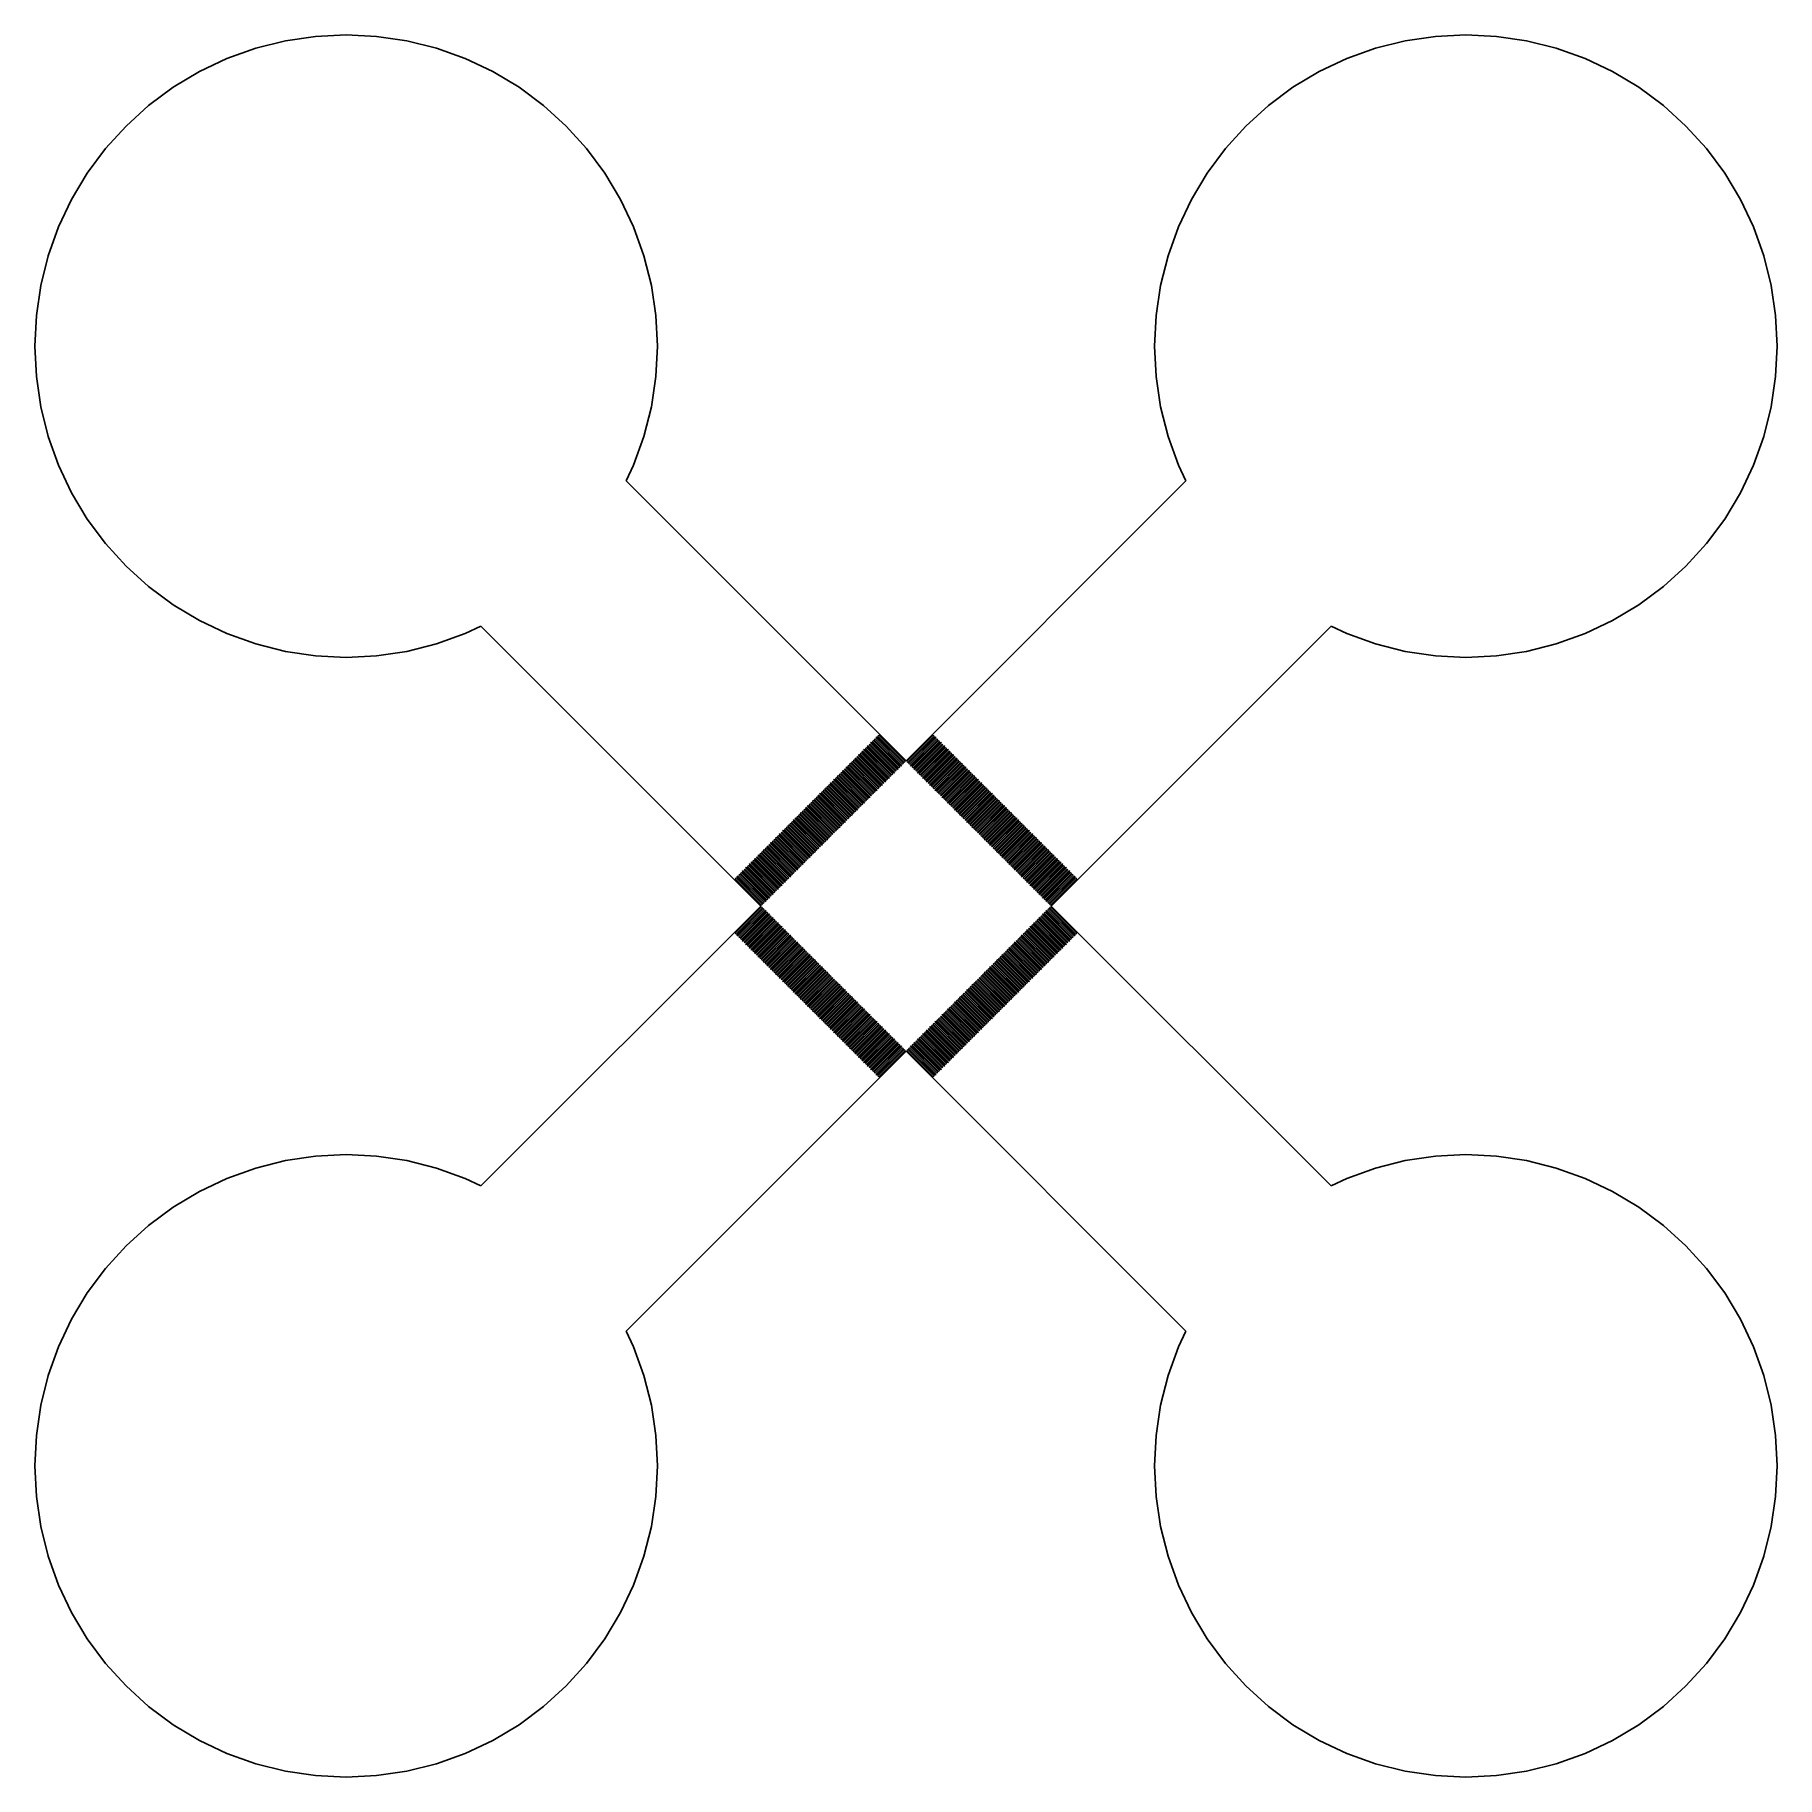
# Model space of a CAD drawing. Extents: x -7 to 7, y -7 to 7.
import ezdxf

# ---------------------------------------------------------------- set-up
doc = ezdxf.new("R2010")
doc.units = 0

msp = doc.modelspace()

# ---------------------------------------------------------------- linework, layer by layer
for p, q in [((-5.223, 6.89), (-5.454, 6.807)), ((-4.985, 6.949), (-5.223, 6.89)), ((-4.742, 6.985), (-4.985, 6.949)), ((-4.497, 6.997), (-4.742, 6.985)), ((-4.252, 6.985), (-4.497, 6.997)), ((-4.009, 6.949), (-4.252, 6.985)), ((-3.771, 6.89), (-4.009, 6.949)), ((-3.54, 6.807), (-3.771, 6.89)), ((3.771, 6.89), (3.54, 6.807)), ((4.009, 6.949), (3.771, 6.89)), ((4.252, 6.985), (4.009, 6.949)), ((4.497, 6.997), (4.252, 6.985)), ((4.742, 6.985), (4.497, 6.997)), ((4.985, 6.949), (4.742, 6.985)), ((5.223, 6.89), (4.985, 6.949)), ((5.454, 6.807), (5.223, 6.89)), ((-5.454, 6.807), (-5.676, 6.702)), ((-3.319, 6.702), (-3.54, 6.807)), ((3.54, 6.807), (3.319, 6.702)), ((5.676, 6.702), (5.454, 6.807)), ((-5.676, 6.702), (-5.886, 6.576)), ((-3.108, 6.576), (-3.319, 6.702)), ((3.319, 6.702), (3.108, 6.576)), ((5.886, 6.576), (5.676, 6.702)), ((-5.886, 6.576), (-6.083, 6.43)), ((-2.911, 6.43), (-3.108, 6.576)), ((3.108, 6.576), (2.911, 6.43)), ((6.083, 6.43), (5.886, 6.576)), ((-6.083, 6.43), (-6.265, 6.265)), ((-2.729, 6.265), (-2.911, 6.43)), ((2.911, 6.43), (2.729, 6.265)), ((6.265, 6.265), (6.083, 6.43)), ((-6.265, 6.265), (-6.43, 6.083)), ((-2.565, 6.083), (-2.729, 6.265)), ((2.729, 6.265), (2.565, 6.083)), ((6.43, 6.083), (6.265, 6.265)), ((-6.43, 6.083), (-6.576, 5.886)), ((-2.419, 5.886), (-2.565, 6.083)), ((2.565, 6.083), (2.419, 5.886)), ((6.576, 5.886), (6.43, 6.083)), ((-6.576, 5.886), (-6.702, 5.676)), ((-2.292, 5.676), (-2.419, 5.886)), ((2.419, 5.886), (2.292, 5.676)), ((6.702, 5.676), (6.576, 5.886)), ((-6.702, 5.676), (-6.807, 5.454)), ((-2.188, 5.454), (-2.292, 5.676)), ((2.292, 5.676), (2.188, 5.454)), ((6.807, 5.454), (6.702, 5.676)), ((-6.807, 5.454), (-6.89, 5.223)), ((-2.105, 5.223), (-2.188, 5.454)), ((2.188, 5.454), (2.105, 5.223)), ((6.89, 5.223), (6.807, 5.454)), ((-6.89, 5.223), (-6.949, 4.985)), ((-2.045, 4.985), (-2.105, 5.223)), ((2.105, 5.223), (2.045, 4.985)), ((6.949, 4.985), (6.89, 5.223)), ((-6.949, 4.985), (-6.985, 4.742)), ((-2.009, 4.742), (-2.045, 4.985)), ((2.045, 4.985), (2.009, 4.742)), ((6.985, 4.742), (6.949, 4.985)), ((-6.985, 4.742), (-6.997, 4.497)), ((-1.997, 4.497), (-2.009, 4.742)), ((2.009, 4.742), (1.997, 4.497)), ((6.997, 4.497), (6.985, 4.742)), ((-6.997, 4.497), (-6.985, 4.252)), ((-2.009, 4.252), (-1.997, 4.497)), ((1.997, 4.497), (2.009, 4.252)), ((6.985, 4.252), (6.997, 4.497)), ((-6.985, 4.252), (-6.949, 4.009)), ((-2.045, 4.009), (-2.009, 4.252)), ((2.009, 4.252), (2.045, 4.009)), ((6.949, 4.009), (6.985, 4.252)), ((-6.949, 4.009), (-6.89, 3.771)), ((-2.105, 3.771), (-2.045, 4.009)), ((2.045, 4.009), (2.105, 3.771)), ((6.89, 3.771), (6.949, 4.009)), ((-6.89, 3.771), (-6.807, 3.54)), ((-2.188, 3.54), (-2.105, 3.771)), ((2.105, 3.771), (2.188, 3.54)), ((6.807, 3.54), (6.89, 3.771)), ((-6.807, 3.54), (-6.702, 3.319)), ((-2.247, 3.414), (-2.188, 3.54)), ((2.188, 3.54), (2.247, 3.414)), ((6.702, 3.319), (6.807, 3.54)), ((0, 1.167), (-2.247, 3.414)), ((2.247, 3.414), (0, 1.167)), ((-6.702, 3.319), (-6.576, 3.108)), ((6.576, 3.108), (6.702, 3.319)), ((-6.576, 3.108), (-6.43, 2.911)), ((6.43, 2.911), (6.576, 3.108)), ((-6.43, 2.911), (-6.265, 2.729)), ((6.265, 2.729), (6.43, 2.911)), ((-6.265, 2.729), (-6.083, 2.565)), ((6.083, 2.565), (6.265, 2.729)), ((-6.083, 2.565), (-5.886, 2.419)), ((5.886, 2.419), (6.083, 2.565)), ((-5.886, 2.419), (-5.676, 2.292)), ((5.676, 2.292), (5.886, 2.419)), ((-5.676, 2.292), (-5.454, 2.188)), ((-3.54, 2.188), (-3.414, 2.247)), ((-3.414, 2.247), (-1.167, 0)), ((1.167, 0), (3.414, 2.247)), ((3.414, 2.247), (3.54, 2.188)), ((5.454, 2.188), (5.676, 2.292)), ((-5.454, 2.188), (-5.223, 2.105)), ((-5.223, 2.105), (-4.985, 2.045)), ((-4.009, 2.045), (-3.771, 2.105)), ((-3.771, 2.105), (-3.54, 2.188)), ((3.54, 2.188), (3.771, 2.105)), ((3.771, 2.105), (4.009, 2.045)), ((4.985, 2.045), (5.223, 2.105)), ((5.223, 2.105), (5.454, 2.188)), ((-4.985, 2.045), (-4.742, 2.009)), ((-4.742, 2.009), (-4.497, 1.997)), ((-4.497, 1.997), (-4.252, 2.009)), ((-4.252, 2.009), (-4.009, 2.045)), ((4.009, 2.045), (4.252, 2.009)), ((4.252, 2.009), (4.497, 1.997)), ((4.497, 1.997), (4.742, 2.009)), ((4.742, 2.009), (4.985, 2.045)), ((-0.325, 1.266), (-0.318, 1.273)), ((-0.113, 1.054), (-0.325, 1.266)), ((-0.318, 1.273), (-0.106, 1.061)), ((-0.311, 1.28), (-0.304, 1.287)), ((-0.099, 1.068), (-0.311, 1.28)), ((-0.304, 1.287), (-0.092, 1.075)), ((-0.297, 1.294), (-0.29, 1.301)), ((-0.085, 1.082), (-0.297, 1.294)), ((-0.29, 1.301), (-0.078, 1.089)), ((-0.283, 1.308), (-0.276, 1.315)), ((-0.071, 1.096), (-0.283, 1.308)), ((-0.276, 1.315), (-0.064, 1.103)), ((-0.269, 1.322), (-0.262, 1.329)), ((-0.057, 1.11), (-0.269, 1.322)), ((-0.262, 1.329), (-0.05, 1.117)), ((-0.255, 1.336), (-0.247, 1.343)), ((-0.042, 1.124), (-0.255, 1.336)), ((-0.247, 1.343), (-0.035, 1.131)), ((-0.24, 1.351), (-0.233, 1.358)), ((-0.028, 1.138), (-0.24, 1.351)), ((-0.233, 1.358), (-0.021, 1.146)), ((-0.226, 1.365), (-0.219, 1.372)), ((-0.014, 1.153), (-0.226, 1.365)), ((-0.219, 1.372), (-0.007, 1.16)), ((0.007, 1.16), (0.219, 1.372)), ((0.226, 1.365), (0.014, 1.153)), ((0.021, 1.146), (0.233, 1.358)), ((0.24, 1.351), (0.028, 1.138)), ((0.035, 1.131), (0.247, 1.343)), ((0.255, 1.336), (0.042, 1.124)), ((0.05, 1.117), (0.262, 1.329)), ((0.269, 1.322), (0.057, 1.11)), ((0.064, 1.103), (0.276, 1.315)), ((0.283, 1.308), (0.071, 1.096)), ((0.078, 1.089), (0.29, 1.301)), ((0.297, 1.294), (0.085, 1.082)), ((0.092, 1.075), (0.304, 1.287)), ((0.311, 1.28), (0.099, 1.068)), ((0.106, 1.061), (0.318, 1.273)), ((0.325, 1.266), (0.113, 1.054)), ((0.219, 1.372), (0.226, 1.365)), ((0.233, 1.358), (0.24, 1.351)), ((0.247, 1.343), (0.255, 1.336)), ((0.262, 1.329), (0.269, 1.322)), ((0.276, 1.315), (0.283, 1.308)), ((0.29, 1.301), (0.297, 1.294)), ((0.304, 1.287), (0.311, 1.28)), ((0.318, 1.273), (0.325, 1.266)), ((-0.467, 1.124), (-0.46, 1.131)), ((-0.255, 0.912), (-0.467, 1.124)), ((-0.46, 1.131), (-0.247, 0.919)), ((-0.453, 1.138), (-0.445, 1.146)), ((-0.24, 0.926), (-0.453, 1.138)), ((-0.445, 1.146), (-0.233, 0.933)), ((-0.438, 1.153), (-0.431, 1.16)), ((-0.226, 0.94), (-0.438, 1.153)), ((-0.431, 1.16), (-0.219, 0.948)), ((-0.424, 1.167), (-0.417, 1.174)), ((-0.212, 0.955), (-0.424, 1.167)), ((-0.417, 1.174), (-0.205, 0.962)), ((-0.41, 1.181), (-0.403, 1.188)), ((-0.198, 0.969), (-0.41, 1.181)), ((-0.403, 1.188), (-0.191, 0.976)), ((-0.396, 1.195), (-0.389, 1.202)), ((-0.184, 0.983), (-0.396, 1.195)), ((-0.389, 1.202), (-0.177, 0.99)), ((-0.382, 1.209), (-0.375, 1.216)), ((-0.17, 0.997), (-0.382, 1.209)), ((-0.375, 1.216), (-0.163, 1.004)), ((-0.368, 1.223), (-0.361, 1.23)), ((-0.156, 1.011), (-0.368, 1.223)), ((-0.361, 1.23), (-0.148, 1.018)), ((-0.354, 1.237), (-0.346, 1.244)), ((-0.141, 1.025), (-0.354, 1.237)), ((-0.346, 1.244), (-0.134, 1.032)), ((-0.339, 1.252), (-0.332, 1.259)), ((-0.127, 1.039), (-0.339, 1.252)), ((-0.332, 1.259), (-0.12, 1.047)), ((-0.035, 1.131), (-0.042, 1.124)), ((-0.021, 1.146), (-0.028, 1.138)), ((-0.007, 1.16), (-0.014, 1.153)), ((0.014, 1.153), (0.007, 1.16)), ((0.028, 1.138), (0.021, 1.146)), ((0.042, 1.124), (0.035, 1.131)), ((0.12, 1.047), (0.332, 1.259)), ((0.339, 1.252), (0.127, 1.039)), ((0.134, 1.032), (0.346, 1.244)), ((0.354, 1.237), (0.141, 1.025)), ((0.148, 1.018), (0.361, 1.23)), ((0.368, 1.223), (0.156, 1.011)), ((0.163, 1.004), (0.375, 1.216)), ((0.382, 1.209), (0.17, 0.997)), ((0.177, 0.99), (0.389, 1.202)), ((0.396, 1.195), (0.184, 0.983)), ((0.191, 0.976), (0.403, 1.188)), ((0.41, 1.181), (0.198, 0.969)), ((0.205, 0.962), (0.417, 1.174)), ((0.424, 1.167), (0.212, 0.955)), ((0.219, 0.948), (0.431, 1.16)), ((0.438, 1.153), (0.226, 0.94)), ((0.233, 0.933), (0.445, 1.146)), ((0.453, 1.138), (0.24, 0.926)), ((0.247, 0.919), (0.46, 1.131)), ((0.467, 1.124), (0.255, 0.912)), ((0.332, 1.259), (0.339, 1.252)), ((0.346, 1.244), (0.354, 1.237)), ((0.361, 1.23), (0.368, 1.223)), ((0.375, 1.216), (0.382, 1.209)), ((0.389, 1.202), (0.396, 1.195)), ((0.403, 1.188), (0.41, 1.181)), ((0.417, 1.174), (0.424, 1.167)), ((0.431, 1.16), (0.438, 1.153)), ((0.445, 1.146), (0.453, 1.138)), ((0.46, 1.131), (0.467, 1.124)), ((-0.608, 0.983), (-0.601, 0.99)), ((-0.396, 0.771), (-0.608, 0.983)), ((-0.601, 0.99), (-0.389, 0.778)), ((-0.594, 0.997), (-0.587, 1.004)), ((-0.382, 0.785), (-0.594, 0.997)), ((-0.587, 1.004), (-0.375, 0.792)), ((-0.58, 1.011), (-0.573, 1.018)), ((-0.368, 0.799), (-0.58, 1.011)), ((-0.573, 1.018), (-0.361, 0.806)), ((-0.566, 1.025), (-0.559, 1.032)), ((-0.354, 0.813), (-0.566, 1.025)), ((-0.559, 1.032), (-0.346, 0.82)), ((-0.552, 1.039), (-0.544, 1.047)), ((-0.339, 0.827), (-0.552, 1.039)), ((-0.544, 1.047), (-0.332, 0.834)), ((-0.537, 1.054), (-0.53, 1.061)), ((-0.325, 0.841), (-0.537, 1.054)), ((-0.53, 1.061), (-0.318, 0.849)), ((-0.523, 1.068), (-0.516, 1.075)), ((-0.311, 0.856), (-0.523, 1.068)), ((-0.516, 1.075), (-0.304, 0.863)), ((-0.509, 1.082), (-0.502, 1.089)), ((-0.297, 0.87), (-0.509, 1.082)), ((-0.502, 1.089), (-0.29, 0.877)), ((-0.495, 1.096), (-0.488, 1.103)), ((-0.283, 0.884), (-0.495, 1.096)), ((-0.488, 1.103), (-0.276, 0.891)), ((-0.481, 1.11), (-0.474, 1.117)), ((-0.269, 0.898), (-0.481, 1.11)), ((-0.474, 1.117), (-0.262, 0.905)), ((-0.177, 0.99), (-0.184, 0.983)), ((-0.163, 1.004), (-0.17, 0.997)), ((-0.148, 1.018), (-0.156, 1.011)), ((-0.134, 1.032), (-0.141, 1.025)), ((-0.12, 1.047), (-0.127, 1.039)), ((-0.106, 1.061), (-0.113, 1.054)), ((-0.092, 1.075), (-0.099, 1.068)), ((-0.078, 1.089), (-0.085, 1.082)), ((-0.064, 1.103), (-0.071, 1.096)), ((-0.05, 1.117), (-0.057, 1.11)), ((0.057, 1.11), (0.05, 1.117)), ((0.071, 1.096), (0.064, 1.103)), ((0.085, 1.082), (0.078, 1.089)), ((0.099, 1.068), (0.092, 1.075)), ((0.113, 1.054), (0.106, 1.061)), ((0.127, 1.039), (0.12, 1.047)), ((0.141, 1.025), (0.134, 1.032)), ((0.156, 1.011), (0.148, 1.018)), ((0.17, 0.997), (0.163, 1.004)), ((0.184, 0.983), (0.177, 0.99)), ((0.262, 0.905), (0.474, 1.117)), ((0.481, 1.11), (0.269, 0.898)), ((0.276, 0.891), (0.488, 1.103)), ((0.495, 1.096), (0.283, 0.884)), ((0.29, 0.877), (0.502, 1.089)), ((0.509, 1.082), (0.297, 0.87)), ((0.304, 0.863), (0.516, 1.075)), ((0.523, 1.068), (0.311, 0.856)), ((0.318, 0.849), (0.53, 1.061)), ((0.537, 1.054), (0.325, 0.841)), ((0.332, 0.834), (0.544, 1.047)), ((0.552, 1.039), (0.339, 0.827)), ((0.346, 0.82), (0.559, 1.032)), ((0.566, 1.025), (0.354, 0.813)), ((0.361, 0.806), (0.573, 1.018)), ((0.58, 1.011), (0.368, 0.799)), ((0.375, 0.792), (0.587, 1.004)), ((0.594, 0.997), (0.382, 0.785)), ((0.389, 0.778), (0.601, 0.99)), ((0.608, 0.983), (0.396, 0.771)), ((0.474, 1.117), (0.481, 1.11)), ((0.488, 1.103), (0.495, 1.096)), ((0.502, 1.089), (0.509, 1.082)), ((0.516, 1.075), (0.523, 1.068)), ((0.53, 1.061), (0.537, 1.054)), ((0.544, 1.047), (0.552, 1.039)), ((0.559, 1.032), (0.566, 1.025)), ((0.573, 1.018), (0.58, 1.011)), ((0.587, 1.004), (0.594, 0.997)), ((0.601, 0.99), (0.608, 0.983)), ((-0.75, 0.841), (-0.742, 0.849)), ((-0.537, 0.629), (-0.75, 0.841)), ((-0.742, 0.849), (-0.53, 0.636)), ((-0.735, 0.856), (-0.728, 0.863)), ((-0.523, 0.643), (-0.735, 0.856)), ((-0.728, 0.863), (-0.516, 0.651)), ((-0.721, 0.87), (-0.714, 0.877)), ((-0.509, 0.658), (-0.721, 0.87)), ((-0.714, 0.877), (-0.502, 0.665)), ((-0.707, 0.884), (-0.7, 0.891)), ((-0.495, 0.672), (-0.707, 0.884)), ((-0.7, 0.891), (-0.488, 0.679)), ((-0.693, 0.898), (-0.686, 0.905)), ((-0.481, 0.686), (-0.693, 0.898)), ((-0.686, 0.905), (-0.474, 0.693)), ((-0.679, 0.912), (-0.672, 0.919)), ((-0.467, 0.7), (-0.679, 0.912)), ((-0.672, 0.919), (-0.46, 0.707)), ((-0.665, 0.926), (-0.658, 0.933)), ((-0.453, 0.714), (-0.665, 0.926)), ((-0.658, 0.933), (-0.445, 0.721)), ((-0.651, 0.94), (-0.643, 0.948)), ((-0.438, 0.728), (-0.651, 0.94)), ((-0.643, 0.948), (-0.431, 0.735)), ((-0.636, 0.955), (-0.629, 0.962)), ((-0.424, 0.742), (-0.636, 0.955)), ((-0.629, 0.962), (-0.417, 0.75)), ((-0.622, 0.969), (-0.615, 0.976)), ((-0.41, 0.757), (-0.622, 0.969)), ((-0.615, 0.976), (-0.403, 0.764)), ((-0.318, 0.849), (-0.325, 0.841)), ((-0.304, 0.863), (-0.311, 0.856)), ((-0.29, 0.877), (-0.297, 0.87)), ((-0.276, 0.891), (-0.283, 0.884)), ((-0.262, 0.905), (-0.269, 0.898)), ((-0.247, 0.919), (-0.255, 0.912)), ((-0.233, 0.933), (-0.24, 0.926)), ((-0.219, 0.948), (-0.226, 0.94)), ((-0.205, 0.962), (-0.212, 0.955)), ((-0.191, 0.976), (-0.198, 0.969)), ((0.198, 0.969), (0.191, 0.976)), ((0.212, 0.955), (0.205, 0.962)), ((0.226, 0.94), (0.219, 0.948)), ((0.24, 0.926), (0.233, 0.933)), ((0.255, 0.912), (0.247, 0.919)), ((0.269, 0.898), (0.262, 0.905)), ((0.283, 0.884), (0.276, 0.891)), ((0.297, 0.87), (0.29, 0.877)), ((0.311, 0.856), (0.304, 0.863)), ((0.325, 0.841), (0.318, 0.849)), ((0.403, 0.764), (0.615, 0.976)), ((0.622, 0.969), (0.41, 0.757)), ((0.417, 0.75), (0.629, 0.962)), ((0.636, 0.955), (0.424, 0.742)), ((0.431, 0.735), (0.643, 0.948)), ((0.651, 0.94), (0.438, 0.728)), ((0.445, 0.721), (0.658, 0.933)), ((0.665, 0.926), (0.453, 0.714)), ((0.46, 0.707), (0.672, 0.919)), ((0.679, 0.912), (0.467, 0.7)), ((0.474, 0.693), (0.686, 0.905)), ((0.693, 0.898), (0.481, 0.686)), ((0.488, 0.679), (0.7, 0.891)), ((0.707, 0.884), (0.495, 0.672)), ((0.502, 0.665), (0.714, 0.877)), ((0.721, 0.87), (0.509, 0.658)), ((0.516, 0.651), (0.728, 0.863)), ((0.735, 0.856), (0.523, 0.643)), ((0.53, 0.636), (0.742, 0.849)), ((0.75, 0.841), (0.537, 0.629)), ((0.615, 0.976), (0.622, 0.969)), ((0.629, 0.962), (0.636, 0.955)), ((0.643, 0.948), (0.651, 0.94)), ((0.658, 0.933), (0.665, 0.926)), ((0.672, 0.919), (0.679, 0.912)), ((0.686, 0.905), (0.693, 0.898)), ((0.7, 0.891), (0.707, 0.884)), ((0.714, 0.877), (0.721, 0.87)), ((0.728, 0.863), (0.735, 0.856)), ((0.742, 0.849), (0.75, 0.841)), ((-0.891, 0.7), (-0.884, 0.707)), ((-0.679, 0.488), (-0.891, 0.7)), ((-0.884, 0.707), (-0.672, 0.495)), ((-0.877, 0.714), (-0.87, 0.721)), ((-0.665, 0.502), (-0.877, 0.714)), ((-0.87, 0.721), (-0.658, 0.509)), ((-0.863, 0.728), (-0.856, 0.735)), ((-0.651, 0.516), (-0.863, 0.728)), ((-0.856, 0.735), (-0.643, 0.523)), ((-0.849, 0.742), (-0.841, 0.75)), ((-0.636, 0.53), (-0.849, 0.742)), ((-0.841, 0.75), (-0.629, 0.537)), ((-0.834, 0.757), (-0.827, 0.764)), ((-0.622, 0.544), (-0.834, 0.757)), ((-0.827, 0.764), (-0.615, 0.552)), ((-0.82, 0.771), (-0.813, 0.778)), ((-0.608, 0.559), (-0.82, 0.771)), ((-0.813, 0.778), (-0.601, 0.566)), ((-0.806, 0.785), (-0.799, 0.792)), ((-0.594, 0.573), (-0.806, 0.785)), ((-0.799, 0.792), (-0.587, 0.58)), ((-0.792, 0.799), (-0.785, 0.806)), ((-0.58, 0.587), (-0.792, 0.799)), ((-0.785, 0.806), (-0.573, 0.594)), ((-0.778, 0.813), (-0.771, 0.82)), ((-0.566, 0.601), (-0.778, 0.813)), ((-0.771, 0.82), (-0.559, 0.608)), ((-0.764, 0.827), (-0.757, 0.834)), ((-0.552, 0.615), (-0.764, 0.827)), ((-0.757, 0.834), (-0.544, 0.622)), ((-0.46, 0.707), (-0.467, 0.7)), ((-0.445, 0.721), (-0.453, 0.714)), ((-0.431, 0.735), (-0.438, 0.728)), ((-0.417, 0.75), (-0.424, 0.742)), ((-0.403, 0.764), (-0.41, 0.757)), ((-0.389, 0.778), (-0.396, 0.771)), ((-0.375, 0.792), (-0.382, 0.785)), ((-0.361, 0.806), (-0.368, 0.799)), ((-0.346, 0.82), (-0.354, 0.813)), ((-0.332, 0.834), (-0.339, 0.827)), ((0.339, 0.827), (0.332, 0.834)), ((0.354, 0.813), (0.346, 0.82)), ((0.368, 0.799), (0.361, 0.806)), ((0.382, 0.785), (0.375, 0.792)), ((0.396, 0.771), (0.389, 0.778)), ((0.41, 0.757), (0.403, 0.764)), ((0.424, 0.742), (0.417, 0.75)), ((0.438, 0.728), (0.431, 0.735)), ((0.453, 0.714), (0.445, 0.721)), ((0.467, 0.7), (0.46, 0.707)), ((0.544, 0.622), (0.757, 0.834)), ((0.764, 0.827), (0.552, 0.615)), ((0.559, 0.608), (0.771, 0.82)), ((0.778, 0.813), (0.566, 0.601)), ((0.573, 0.594), (0.785, 0.806)), ((0.792, 0.799), (0.58, 0.587)), ((0.587, 0.58), (0.799, 0.792)), ((0.806, 0.785), (0.594, 0.573)), ((0.601, 0.566), (0.813, 0.778)), ((0.82, 0.771), (0.608, 0.559)), ((0.615, 0.552), (0.827, 0.764)), ((0.834, 0.757), (0.622, 0.544)), ((0.629, 0.537), (0.841, 0.75)), ((0.849, 0.742), (0.636, 0.53)), ((0.643, 0.523), (0.856, 0.735)), ((0.863, 0.728), (0.651, 0.516)), ((0.658, 0.509), (0.87, 0.721)), ((0.877, 0.714), (0.665, 0.502)), ((0.672, 0.495), (0.884, 0.707)), ((0.891, 0.7), (0.679, 0.488)), ((0.757, 0.834), (0.764, 0.827)), ((0.771, 0.82), (0.778, 0.813)), ((0.785, 0.806), (0.792, 0.799)), ((0.799, 0.792), (0.806, 0.785)), ((0.813, 0.778), (0.82, 0.771)), ((0.827, 0.764), (0.834, 0.757)), ((0.841, 0.75), (0.849, 0.742)), ((0.856, 0.735), (0.863, 0.728)), ((0.87, 0.721), (0.877, 0.714)), ((0.884, 0.707), (0.891, 0.7)), ((-1.032, 0.559), (-1.025, 0.566)), ((-1.025, 0.566), (-0.813, 0.354)), ((-1.018, 0.573), (-1.011, 0.58)), ((-0.806, 0.361), (-1.018, 0.573)), ((-1.011, 0.58), (-0.799, 0.368)), ((-1.004, 0.587), (-0.997, 0.594)), ((-0.792, 0.375), (-1.004, 0.587)), ((-0.997, 0.594), (-0.785, 0.382)), ((-0.99, 0.601), (-0.983, 0.608)), ((-0.778, 0.389), (-0.99, 0.601)), ((-0.983, 0.608), (-0.771, 0.396)), ((-0.976, 0.615), (-0.969, 0.622)), ((-0.764, 0.403), (-0.976, 0.615)), ((-0.969, 0.622), (-0.757, 0.41)), ((-0.962, 0.629), (-0.955, 0.636)), ((-0.75, 0.417), (-0.962, 0.629)), ((-0.955, 0.636), (-0.742, 0.424)), ((-0.948, 0.643), (-0.94, 0.651)), ((-0.735, 0.431), (-0.948, 0.643)), ((-0.94, 0.651), (-0.728, 0.438)), ((-0.933, 0.658), (-0.926, 0.665)), ((-0.721, 0.445), (-0.933, 0.658)), ((-0.926, 0.665), (-0.714, 0.453)), ((-0.919, 0.672), (-0.912, 0.679)), ((-0.707, 0.46), (-0.919, 0.672)), ((-0.912, 0.679), (-0.7, 0.467)), ((-0.905, 0.686), (-0.898, 0.693)), ((-0.693, 0.474), (-0.905, 0.686)), ((-0.898, 0.693), (-0.686, 0.481)), ((-0.601, 0.566), (-0.608, 0.559)), ((-0.587, 0.58), (-0.594, 0.573)), ((-0.573, 0.594), (-0.58, 0.587)), ((-0.559, 0.608), (-0.566, 0.601)), ((-0.544, 0.622), (-0.552, 0.615)), ((-0.53, 0.636), (-0.537, 0.629)), ((-0.516, 0.651), (-0.523, 0.643)), ((-0.502, 0.665), (-0.509, 0.658)), ((-0.488, 0.679), (-0.495, 0.672)), ((-0.474, 0.693), (-0.481, 0.686)), ((0.481, 0.686), (0.474, 0.693)), ((0.495, 0.672), (0.488, 0.679)), ((0.509, 0.658), (0.502, 0.665)), ((0.523, 0.643), (0.516, 0.651)), ((0.537, 0.629), (0.53, 0.636)), ((0.552, 0.615), (0.544, 0.622)), ((0.566, 0.601), (0.559, 0.608)), ((0.58, 0.587), (0.573, 0.594)), ((0.594, 0.573), (0.587, 0.58)), ((0.608, 0.559), (0.601, 0.566)), ((0.686, 0.481), (0.898, 0.693)), ((0.905, 0.686), (0.693, 0.474)), ((0.7, 0.467), (0.912, 0.679)), ((0.919, 0.672), (0.707, 0.46)), ((0.714, 0.453), (0.926, 0.665)), ((0.933, 0.658), (0.721, 0.445)), ((0.728, 0.438), (0.94, 0.651)), ((0.948, 0.643), (0.735, 0.431)), ((0.742, 0.424), (0.955, 0.636)), ((0.962, 0.629), (0.75, 0.417)), ((0.757, 0.41), (0.969, 0.622)), ((0.976, 0.615), (0.764, 0.403)), ((0.771, 0.396), (0.983, 0.608)), ((0.99, 0.601), (0.778, 0.389)), ((0.785, 0.382), (0.997, 0.594)), ((1.004, 0.587), (0.792, 0.375)), ((0.799, 0.368), (1.011, 0.58)), ((1.018, 0.573), (0.806, 0.361)), ((0.813, 0.354), (1.025, 0.566)), ((0.898, 0.693), (0.905, 0.686)), ((0.912, 0.679), (0.919, 0.672)), ((0.926, 0.665), (0.933, 0.658)), ((0.94, 0.651), (0.948, 0.643)), ((0.955, 0.636), (0.962, 0.629)), ((0.969, 0.622), (0.976, 0.615)), ((0.983, 0.608), (0.99, 0.601)), ((0.997, 0.594), (1.004, 0.587)), ((1.011, 0.58), (1.018, 0.573)), ((1.025, 0.566), (1.032, 0.559)), ((-1.174, 0.417), (-1.167, 0.424)), ((-1.167, 0.424), (-0.955, 0.212)), ((-1.16, 0.431), (-1.153, 0.438)), ((-0.948, 0.219), (-1.16, 0.431)), ((-1.153, 0.438), (-0.94, 0.226)), ((-1.146, 0.445), (-1.138, 0.453)), ((-0.933, 0.233), (-1.146, 0.445)), ((-1.138, 0.453), (-0.926, 0.24)), ((-1.131, 0.46), (-1.124, 0.467)), ((-0.919, 0.247), (-1.131, 0.46)), ((-1.124, 0.467), (-0.912, 0.255)), ((-1.117, 0.474), (-1.11, 0.481)), ((-0.905, 0.262), (-1.117, 0.474)), ((-1.11, 0.481), (-0.898, 0.269)), ((-1.103, 0.488), (-1.096, 0.495)), ((-0.891, 0.276), (-1.103, 0.488)), ((-1.096, 0.495), (-0.884, 0.283)), ((-1.089, 0.502), (-1.082, 0.509)), ((-0.877, 0.29), (-1.089, 0.502)), ((-1.082, 0.509), (-0.87, 0.297)), ((-1.075, 0.516), (-1.068, 0.523)), ((-0.863, 0.304), (-1.075, 0.516)), ((-1.068, 0.523), (-0.856, 0.311)), ((-1.061, 0.53), (-1.054, 0.537)), ((-0.849, 0.318), (-1.061, 0.53)), ((-1.054, 0.537), (-0.841, 0.325)), ((-1.047, 0.544), (-1.039, 0.552)), ((-0.834, 0.332), (-1.047, 0.544)), ((-1.039, 0.552), (-0.827, 0.339)), ((-0.82, 0.346), (-1.032, 0.559)), ((-0.742, 0.424), (-0.75, 0.417)), ((-0.728, 0.438), (-0.735, 0.431)), ((-0.714, 0.453), (-0.721, 0.445)), ((-0.7, 0.467), (-0.707, 0.46)), ((-0.686, 0.481), (-0.693, 0.474)), ((-0.672, 0.495), (-0.679, 0.488)), ((-0.658, 0.509), (-0.665, 0.502)), ((-0.643, 0.523), (-0.651, 0.516)), ((-0.629, 0.537), (-0.636, 0.53)), ((-0.615, 0.552), (-0.622, 0.544)), ((0.622, 0.544), (0.615, 0.552)), ((0.636, 0.53), (0.629, 0.537)), ((0.651, 0.516), (0.643, 0.523)), ((0.665, 0.502), (0.658, 0.509)), ((0.679, 0.488), (0.672, 0.495)), ((0.693, 0.474), (0.686, 0.481)), ((0.707, 0.46), (0.7, 0.467)), ((0.721, 0.445), (0.714, 0.453)), ((0.735, 0.431), (0.728, 0.438)), ((0.75, 0.417), (0.742, 0.424)), ((1.032, 0.559), (0.82, 0.346)), ((0.827, 0.339), (1.039, 0.552)), ((1.047, 0.544), (0.834, 0.332)), ((0.841, 0.325), (1.054, 0.537)), ((1.061, 0.53), (0.849, 0.318)), ((0.856, 0.311), (1.068, 0.523)), ((1.075, 0.516), (0.863, 0.304)), ((0.87, 0.297), (1.082, 0.509)), ((1.089, 0.502), (0.877, 0.29)), ((0.884, 0.283), (1.096, 0.495)), ((1.103, 0.488), (0.891, 0.276)), ((0.898, 0.269), (1.11, 0.481)), ((1.117, 0.474), (0.905, 0.262)), ((0.912, 0.255), (1.124, 0.467)), ((1.131, 0.46), (0.919, 0.247)), ((0.926, 0.24), (1.138, 0.453)), ((1.146, 0.445), (0.933, 0.233)), ((0.94, 0.226), (1.153, 0.438)), ((1.16, 0.431), (0.948, 0.219)), ((0.955, 0.212), (1.167, 0.424)), ((1.039, 0.552), (1.047, 0.544)), ((1.054, 0.537), (1.061, 0.53)), ((1.068, 0.523), (1.075, 0.516)), ((1.082, 0.509), (1.089, 0.502)), ((1.096, 0.495), (1.103, 0.488)), ((1.11, 0.481), (1.117, 0.474)), ((1.124, 0.467), (1.131, 0.46)), ((1.138, 0.453), (1.146, 0.445)), ((1.153, 0.438), (1.16, 0.431)), ((1.167, 0.424), (1.174, 0.417)), ((-1.315, 0.276), (-1.308, 0.283)), ((-1.308, 0.283), (-1.096, 0.071)), ((-1.301, 0.29), (-1.294, 0.297)), ((-1.089, 0.078), (-1.301, 0.29)), ((-1.294, 0.297), (-1.082, 0.085)), ((-1.287, 0.304), (-1.28, 0.311)), ((-1.075, 0.092), (-1.287, 0.304)), ((-1.28, 0.311), (-1.068, 0.099)), ((-1.273, 0.318), (-1.266, 0.325)), ((-1.061, 0.106), (-1.273, 0.318)), ((-1.266, 0.325), (-1.054, 0.113)), ((-1.259, 0.332), (-1.252, 0.339)), ((-1.047, 0.12), (-1.259, 0.332)), ((-1.252, 0.339), (-1.039, 0.127)), ((-1.244, 0.346), (-1.237, 0.354)), ((-1.032, 0.134), (-1.244, 0.346)), ((-1.237, 0.354), (-1.025, 0.141)), ((-1.23, 0.361), (-1.223, 0.368)), ((-1.018, 0.148), (-1.23, 0.361)), ((-1.223, 0.368), (-1.011, 0.156)), ((-1.216, 0.375), (-1.209, 0.382)), ((-1.004, 0.163), (-1.216, 0.375)), ((-1.209, 0.382), (-0.997, 0.17)), ((-1.202, 0.389), (-1.195, 0.396)), ((-0.99, 0.177), (-1.202, 0.389)), ((-1.195, 0.396), (-0.983, 0.184)), ((-1.188, 0.403), (-1.181, 0.41)), ((-0.976, 0.191), (-1.188, 0.403)), ((-1.181, 0.41), (-0.969, 0.198)), ((-0.962, 0.205), (-1.174, 0.417)), ((-0.884, 0.283), (-0.891, 0.276)), ((-0.87, 0.297), (-0.877, 0.29)), ((-0.856, 0.311), (-0.863, 0.304)), ((-0.841, 0.325), (-0.849, 0.318)), ((-0.827, 0.339), (-0.834, 0.332)), ((-0.813, 0.354), (-0.82, 0.346)), ((-0.799, 0.368), (-0.806, 0.361)), ((-0.785, 0.382), (-0.792, 0.375)), ((-0.771, 0.396), (-0.778, 0.389)), ((-0.757, 0.41), (-0.764, 0.403)), ((0.764, 0.403), (0.757, 0.41)), ((0.778, 0.389), (0.771, 0.396)), ((0.792, 0.375), (0.785, 0.382)), ((0.806, 0.361), (0.799, 0.368)), ((0.82, 0.346), (0.813, 0.354)), ((0.834, 0.332), (0.827, 0.339)), ((0.849, 0.318), (0.841, 0.325)), ((0.863, 0.304), (0.856, 0.311)), ((0.877, 0.29), (0.87, 0.297)), ((0.891, 0.276), (0.884, 0.283)), ((1.174, 0.417), (0.962, 0.205)), ((0.969, 0.198), (1.181, 0.41)), ((1.188, 0.403), (0.976, 0.191)), ((0.983, 0.184), (1.195, 0.396)), ((1.202, 0.389), (0.99, 0.177)), ((0.997, 0.17), (1.209, 0.382)), ((1.216, 0.375), (1.004, 0.163)), ((1.011, 0.156), (1.223, 0.368)), ((1.23, 0.361), (1.018, 0.148)), ((1.025, 0.141), (1.237, 0.354)), ((1.244, 0.346), (1.032, 0.134)), ((1.039, 0.127), (1.252, 0.339)), ((1.259, 0.332), (1.047, 0.12)), ((1.054, 0.113), (1.266, 0.325)), ((1.273, 0.318), (1.061, 0.106)), ((1.068, 0.099), (1.28, 0.311)), ((1.287, 0.304), (1.075, 0.092)), ((1.082, 0.085), (1.294, 0.297)), ((1.301, 0.29), (1.089, 0.078)), ((1.096, 0.071), (1.308, 0.283)), ((1.181, 0.41), (1.188, 0.403)), ((1.195, 0.396), (1.202, 0.389)), ((1.209, 0.382), (1.216, 0.375)), ((1.223, 0.368), (1.23, 0.361)), ((1.237, 0.354), (1.244, 0.346)), ((1.252, 0.339), (1.259, 0.332)), ((1.266, 0.325), (1.273, 0.318)), ((1.28, 0.311), (1.287, 0.304)), ((1.294, 0.297), (1.301, 0.29)), ((1.308, 0.283), (1.315, 0.276)), ((-1.372, 0.219), (-1.365, 0.226)), ((-1.16, 0.007), (-1.372, 0.219)), ((-1.365, 0.226), (-1.153, 0.014)), ((-1.358, 0.233), (-1.351, 0.24)), ((-1.146, 0.021), (-1.358, 0.233)), ((-1.351, 0.24), (-1.138, 0.028)), ((-1.343, 0.247), (-1.336, 0.255)), ((-1.131, 0.035), (-1.343, 0.247)), ((-1.336, 0.255), (-1.124, 0.042)), ((-1.329, 0.262), (-1.322, 0.269)), ((-1.117, 0.05), (-1.329, 0.262)), ((-1.322, 0.269), (-1.11, 0.057)), ((-1.103, 0.064), (-1.315, 0.276)), ((-1.025, 0.141), (-1.032, 0.134)), ((-1.011, 0.156), (-1.018, 0.148)), ((-0.997, 0.17), (-1.004, 0.163)), ((-0.983, 0.184), (-0.99, 0.177)), ((-0.969, 0.198), (-0.976, 0.191)), ((-0.955, 0.212), (-0.962, 0.205)), ((-0.94, 0.226), (-0.948, 0.219)), ((-0.926, 0.24), (-0.933, 0.233)), ((-0.912, 0.255), (-0.919, 0.247)), ((-0.898, 0.269), (-0.905, 0.262)), ((0.905, 0.262), (0.898, 0.269)), ((0.919, 0.247), (0.912, 0.255)), ((0.933, 0.233), (0.926, 0.24)), ((0.948, 0.219), (0.94, 0.226)), ((0.962, 0.205), (0.955, 0.212)), ((0.976, 0.191), (0.969, 0.198)), ((0.99, 0.177), (0.983, 0.184)), ((1.004, 0.163), (0.997, 0.17)), ((1.018, 0.148), (1.011, 0.156)), ((1.032, 0.134), (1.025, 0.141)), ((1.315, 0.276), (1.103, 0.064)), ((1.11, 0.057), (1.322, 0.269)), ((1.329, 0.262), (1.117, 0.05)), ((1.124, 0.042), (1.336, 0.255)), ((1.343, 0.247), (1.131, 0.035)), ((1.138, 0.028), (1.351, 0.24)), ((1.358, 0.233), (1.146, 0.021)), ((1.153, 0.014), (1.365, 0.226)), ((1.372, 0.219), (1.16, 0.007)), ((1.322, 0.269), (1.329, 0.262)), ((1.336, 0.255), (1.343, 0.247)), ((1.351, 0.24), (1.358, 0.233)), ((1.365, 0.226), (1.372, 0.219)), ((-1.167, 0), (-3.414, -2.247)), ((-1.153, 0.014), (-1.16, 0.007)), ((-1.138, 0.028), (-1.146, 0.021)), ((-1.124, 0.042), (-1.131, 0.035)), ((-1.11, 0.057), (-1.117, 0.05)), ((-1.096, 0.071), (-1.103, 0.064)), ((-1.082, 0.085), (-1.089, 0.078)), ((-1.068, 0.099), (-1.075, 0.092)), ((-1.054, 0.113), (-1.061, 0.106)), ((-1.039, 0.127), (-1.047, 0.12)), ((1.047, 0.12), (1.039, 0.127)), ((1.061, 0.106), (1.054, 0.113)), ((1.075, 0.092), (1.068, 0.099)), ((1.089, 0.078), (1.082, 0.085)), ((1.103, 0.064), (1.096, 0.071)), ((1.117, 0.05), (1.11, 0.057)), ((1.131, 0.035), (1.124, 0.042)), ((1.146, 0.021), (1.138, 0.028)), ((1.16, 0.007), (1.153, 0.014)), ((3.414, -2.247), (1.167, 0)), ((-1.372, -0.219), (-1.16, -0.007)), ((-1.153, -0.014), (-1.365, -0.226)), ((-1.358, -0.233), (-1.146, -0.021)), ((-1.138, -0.028), (-1.351, -0.24)), ((-1.343, -0.247), (-1.131, -0.035)), ((-1.124, -0.042), (-1.336, -0.255)), ((-1.329, -0.262), (-1.117, -0.05)), ((-1.11, -0.057), (-1.322, -0.269)), ((-1.315, -0.276), (-1.103, -0.064)), ((-1.096, -0.071), (-1.308, -0.283)), ((-1.301, -0.29), (-1.089, -0.078)), ((-1.082, -0.085), (-1.294, -0.297)), ((-1.287, -0.304), (-1.075, -0.092)), ((-1.068, -0.099), (-1.28, -0.311)), ((-1.273, -0.318), (-1.061, -0.106)), ((-1.054, -0.113), (-1.266, -0.325)), ((-1.259, -0.332), (-1.047, -0.12)), ((-1.039, -0.127), (-1.252, -0.339)), ((-1.244, -0.346), (-1.032, -0.134)), ((-1.16, -0.007), (-1.153, -0.014)), ((-1.146, -0.021), (-1.138, -0.028)), ((-1.131, -0.035), (-1.124, -0.042)), ((-1.117, -0.05), (-1.11, -0.057)), ((-1.103, -0.064), (-1.096, -0.071)), ((-1.089, -0.078), (-1.082, -0.085)), ((-1.075, -0.092), (-1.068, -0.099)), ((-1.061, -0.106), (-1.054, -0.113)), ((-1.047, -0.12), (-1.039, -0.127)), ((-1.032, -0.134), (-1.025, -0.141)), ((1.025, -0.141), (1.032, -0.134)), ((1.032, -0.134), (1.244, -0.346)), ((1.039, -0.127), (1.047, -0.12)), ((1.252, -0.339), (1.039, -0.127)), ((1.047, -0.12), (1.259, -0.332)), ((1.054, -0.113), (1.061, -0.106)), ((1.266, -0.325), (1.054, -0.113)), ((1.061, -0.106), (1.273, -0.318)), ((1.068, -0.099), (1.075, -0.092)), ((1.28, -0.311), (1.068, -0.099)), ((1.075, -0.092), (1.287, -0.304)), ((1.082, -0.085), (1.089, -0.078)), ((1.294, -0.297), (1.082, -0.085)), ((1.089, -0.078), (1.301, -0.29)), ((1.096, -0.071), (1.103, -0.064)), ((1.308, -0.283), (1.096, -0.071)), ((1.103, -0.064), (1.315, -0.276)), ((1.11, -0.057), (1.117, -0.05)), ((1.322, -0.269), (1.11, -0.057)), ((1.117, -0.05), (1.329, -0.262)), ((1.124, -0.042), (1.131, -0.035)), ((1.336, -0.255), (1.124, -0.042)), ((1.131, -0.035), (1.343, -0.247)), ((1.138, -0.028), (1.146, -0.021)), ((1.351, -0.24), (1.138, -0.028)), ((1.146, -0.021), (1.358, -0.233)), ((1.153, -0.014), (1.16, -0.007)), ((1.365, -0.226), (1.153, -0.014)), ((1.16, -0.007), (1.372, -0.219)), ((-1.365, -0.226), (-1.372, -0.219)), ((-1.351, -0.24), (-1.358, -0.233)), ((-1.336, -0.255), (-1.343, -0.247)), ((-1.322, -0.269), (-1.329, -0.262)), ((-1.308, -0.283), (-1.315, -0.276)), ((-1.025, -0.141), (-1.237, -0.354)), ((-1.23, -0.361), (-1.018, -0.148)), ((-1.011, -0.156), (-1.223, -0.368)), ((-1.216, -0.375), (-1.004, -0.163)), ((-0.997, -0.17), (-1.209, -0.382)), ((-1.202, -0.389), (-0.99, -0.177)), ((-0.983, -0.184), (-1.195, -0.396)), ((-1.188, -0.403), (-0.976, -0.191)), ((-0.969, -0.198), (-1.181, -0.41)), ((-1.174, -0.417), (-0.962, -0.205)), ((-0.955, -0.212), (-1.167, -0.424)), ((-1.16, -0.431), (-0.948, -0.219)), ((-0.94, -0.226), (-1.153, -0.438)), ((-1.146, -0.445), (-0.933, -0.233)), ((-0.926, -0.24), (-1.138, -0.453)), ((-1.131, -0.46), (-0.919, -0.247)), ((-0.912, -0.255), (-1.124, -0.467)), ((-1.117, -0.474), (-0.905, -0.262)), ((-0.898, -0.269), (-1.11, -0.481)), ((-1.103, -0.488), (-0.891, -0.276)), ((-1.018, -0.148), (-1.011, -0.156)), ((-1.004, -0.163), (-0.997, -0.17)), ((-0.99, -0.177), (-0.983, -0.184)), ((-0.976, -0.191), (-0.969, -0.198)), ((-0.962, -0.205), (-0.955, -0.212)), ((-0.948, -0.219), (-0.94, -0.226)), ((-0.933, -0.233), (-0.926, -0.24)), ((-0.919, -0.247), (-0.912, -0.255)), ((-0.905, -0.262), (-0.898, -0.269)), ((-0.891, -0.276), (-0.884, -0.283)), ((0.884, -0.283), (0.891, -0.276)), ((0.891, -0.276), (1.103, -0.488)), ((0.898, -0.269), (0.905, -0.262)), ((1.11, -0.481), (0.898, -0.269)), ((0.905, -0.262), (1.117, -0.474)), ((0.912, -0.255), (0.919, -0.247)), ((1.124, -0.467), (0.912, -0.255)), ((0.919, -0.247), (1.131, -0.46)), ((0.926, -0.24), (0.933, -0.233)), ((1.138, -0.453), (0.926, -0.24)), ((0.933, -0.233), (1.146, -0.445)), ((0.94, -0.226), (0.948, -0.219)), ((1.153, -0.438), (0.94, -0.226)), ((0.948, -0.219), (1.16, -0.431)), ((0.955, -0.212), (0.962, -0.205)), ((1.167, -0.424), (0.955, -0.212)), ((0.962, -0.205), (1.174, -0.417)), ((0.969, -0.198), (0.976, -0.191)), ((1.181, -0.41), (0.969, -0.198)), ((0.976, -0.191), (1.188, -0.403)), ((0.983, -0.184), (0.99, -0.177)), ((1.195, -0.396), (0.983, -0.184)), ((0.99, -0.177), (1.202, -0.389)), ((0.997, -0.17), (1.004, -0.163)), ((1.209, -0.382), (0.997, -0.17)), ((1.004, -0.163), (1.216, -0.375)), ((1.011, -0.156), (1.018, -0.148)), ((1.223, -0.368), (1.011, -0.156)), ((1.018, -0.148), (1.23, -0.361)), ((1.237, -0.354), (1.025, -0.141)), ((1.315, -0.276), (1.308, -0.283)), ((1.329, -0.262), (1.322, -0.269)), ((1.343, -0.247), (1.336, -0.255)), ((1.358, -0.233), (1.351, -0.24)), ((1.372, -0.219), (1.365, -0.226)), ((-1.294, -0.297), (-1.301, -0.29)), ((-1.28, -0.311), (-1.287, -0.304)), ((-1.266, -0.325), (-1.273, -0.318)), ((-1.252, -0.339), (-1.259, -0.332)), ((-1.237, -0.354), (-1.244, -0.346)), ((-1.223, -0.368), (-1.23, -0.361)), ((-1.209, -0.382), (-1.216, -0.375)), ((-1.195, -0.396), (-1.202, -0.389)), ((-1.181, -0.41), (-1.188, -0.403)), ((-1.167, -0.424), (-1.174, -0.417)), ((-0.884, -0.283), (-1.096, -0.495)), ((-1.089, -0.502), (-0.877, -0.29)), ((-0.87, -0.297), (-1.082, -0.509)), ((-1.075, -0.516), (-0.863, -0.304)), ((-0.856, -0.311), (-1.068, -0.523)), ((-1.061, -0.53), (-0.849, -0.318)), ((-0.841, -0.325), (-1.054, -0.537)), ((-1.047, -0.544), (-0.834, -0.332)), ((-0.827, -0.339), (-1.039, -0.552)), ((-1.032, -0.559), (-0.82, -0.346)), ((-0.813, -0.354), (-1.025, -0.566)), ((-1.018, -0.573), (-0.806, -0.361)), ((-0.799, -0.368), (-1.011, -0.58)), ((-1.004, -0.587), (-0.792, -0.375)), ((-0.785, -0.382), (-0.997, -0.594)), ((-0.99, -0.601), (-0.778, -0.389)), ((-0.771, -0.396), (-0.983, -0.608)), ((-0.976, -0.615), (-0.764, -0.403)), ((-0.757, -0.41), (-0.969, -0.622)), ((-0.962, -0.629), (-0.75, -0.417)), ((-0.877, -0.29), (-0.87, -0.297)), ((-0.863, -0.304), (-0.856, -0.311)), ((-0.849, -0.318), (-0.841, -0.325)), ((-0.834, -0.332), (-0.827, -0.339)), ((-0.82, -0.346), (-0.813, -0.354)), ((-0.806, -0.361), (-0.799, -0.368)), ((-0.792, -0.375), (-0.785, -0.382)), ((-0.778, -0.389), (-0.771, -0.396)), ((-0.764, -0.403), (-0.757, -0.41)), ((-0.75, -0.417), (-0.742, -0.424)), ((0.742, -0.424), (0.75, -0.417)), ((0.75, -0.417), (0.962, -0.629)), ((0.757, -0.41), (0.764, -0.403)), ((0.969, -0.622), (0.757, -0.41)), ((0.764, -0.403), (0.976, -0.615)), ((0.771, -0.396), (0.778, -0.389)), ((0.983, -0.608), (0.771, -0.396)), ((0.778, -0.389), (0.99, -0.601)), ((0.785, -0.382), (0.792, -0.375)), ((0.997, -0.594), (0.785, -0.382)), ((0.792, -0.375), (1.004, -0.587)), ((0.799, -0.368), (0.806, -0.361)), ((1.011, -0.58), (0.799, -0.368)), ((0.806, -0.361), (1.018, -0.573)), ((0.813, -0.354), (0.82, -0.346)), ((1.025, -0.566), (0.813, -0.354)), ((0.82, -0.346), (1.032, -0.559)), ((0.827, -0.339), (0.834, -0.332)), ((1.039, -0.552), (0.827, -0.339)), ((0.834, -0.332), (1.047, -0.544)), ((0.841, -0.325), (0.849, -0.318)), ((1.054, -0.537), (0.841, -0.325)), ((0.849, -0.318), (1.061, -0.53)), ((0.856, -0.311), (0.863, -0.304)), ((1.068, -0.523), (0.856, -0.311)), ((0.863, -0.304), (1.075, -0.516)), ((0.87, -0.297), (0.877, -0.29)), ((1.082, -0.509), (0.87, -0.297)), ((0.877, -0.29), (1.089, -0.502)), ((1.096, -0.495), (0.884, -0.283)), ((1.174, -0.417), (1.167, -0.424)), ((1.188, -0.403), (1.181, -0.41)), ((1.202, -0.389), (1.195, -0.396)), ((1.216, -0.375), (1.209, -0.382)), ((1.23, -0.361), (1.223, -0.368)), ((1.244, -0.346), (1.237, -0.354)), ((1.259, -0.332), (1.252, -0.339)), ((1.273, -0.318), (1.266, -0.325)), ((1.287, -0.304), (1.28, -0.311)), ((1.301, -0.29), (1.294, -0.297)), ((-1.153, -0.438), (-1.16, -0.431)), ((-1.138, -0.453), (-1.146, -0.445)), ((-1.124, -0.467), (-1.131, -0.46)), ((-1.11, -0.481), (-1.117, -0.474)), ((-1.096, -0.495), (-1.103, -0.488)), ((-1.082, -0.509), (-1.089, -0.502)), ((-1.068, -0.523), (-1.075, -0.516)), ((-1.054, -0.537), (-1.061, -0.53)), ((-1.039, -0.552), (-1.047, -0.544)), ((-1.025, -0.566), (-1.032, -0.559)), ((-0.742, -0.424), (-0.955, -0.636)), ((-0.948, -0.643), (-0.735, -0.431)), ((-0.728, -0.438), (-0.94, -0.651)), ((-0.933, -0.658), (-0.721, -0.445)), ((-0.714, -0.453), (-0.926, -0.665)), ((-0.919, -0.672), (-0.707, -0.46)), ((-0.7, -0.467), (-0.912, -0.679)), ((-0.905, -0.686), (-0.693, -0.474)), ((-0.686, -0.481), (-0.898, -0.693)), ((-0.891, -0.7), (-0.679, -0.488)), ((-0.672, -0.495), (-0.884, -0.707)), ((-0.877, -0.714), (-0.665, -0.502)), ((-0.658, -0.509), (-0.87, -0.721)), ((-0.863, -0.728), (-0.651, -0.516)), ((-0.643, -0.523), (-0.856, -0.735)), ((-0.849, -0.742), (-0.636, -0.53)), ((-0.629, -0.537), (-0.841, -0.75)), ((-0.834, -0.757), (-0.622, -0.544)), ((-0.615, -0.552), (-0.827, -0.764)), ((-0.82, -0.771), (-0.608, -0.559)), ((-0.735, -0.431), (-0.728, -0.438)), ((-0.721, -0.445), (-0.714, -0.453)), ((-0.707, -0.46), (-0.7, -0.467)), ((-0.693, -0.474), (-0.686, -0.481)), ((-0.679, -0.488), (-0.672, -0.495)), ((-0.665, -0.502), (-0.658, -0.509)), ((-0.651, -0.516), (-0.643, -0.523)), ((-0.636, -0.53), (-0.629, -0.537)), ((-0.622, -0.544), (-0.615, -0.552)), ((-0.608, -0.559), (-0.601, -0.566)), ((0.601, -0.566), (0.608, -0.559)), ((0.608, -0.559), (0.82, -0.771)), ((0.615, -0.552), (0.622, -0.544)), ((0.827, -0.764), (0.615, -0.552)), ((0.622, -0.544), (0.834, -0.757)), ((0.629, -0.537), (0.636, -0.53)), ((0.841, -0.75), (0.629, -0.537)), ((0.636, -0.53), (0.849, -0.742)), ((0.643, -0.523), (0.651, -0.516)), ((0.856, -0.735), (0.643, -0.523)), ((0.651, -0.516), (0.863, -0.728)), ((0.658, -0.509), (0.665, -0.502)), ((0.87, -0.721), (0.658, -0.509)), ((0.665, -0.502), (0.877, -0.714)), ((0.672, -0.495), (0.679, -0.488)), ((0.884, -0.707), (0.672, -0.495)), ((0.679, -0.488), (0.891, -0.7)), ((0.686, -0.481), (0.693, -0.474)), ((0.898, -0.693), (0.686, -0.481)), ((0.693, -0.474), (0.905, -0.686)), ((0.7, -0.467), (0.707, -0.46)), ((0.912, -0.679), (0.7, -0.467)), ((0.707, -0.46), (0.919, -0.672)), ((0.714, -0.453), (0.721, -0.445)), ((0.926, -0.665), (0.714, -0.453)), ((0.721, -0.445), (0.933, -0.658)), ((0.728, -0.438), (0.735, -0.431)), ((0.94, -0.651), (0.728, -0.438)), ((0.735, -0.431), (0.948, -0.643)), ((0.955, -0.636), (0.742, -0.424)), ((1.032, -0.559), (1.025, -0.566)), ((1.047, -0.544), (1.039, -0.552)), ((1.061, -0.53), (1.054, -0.537)), ((1.075, -0.516), (1.068, -0.523)), ((1.089, -0.502), (1.082, -0.509)), ((1.103, -0.488), (1.096, -0.495)), ((1.117, -0.474), (1.11, -0.481)), ((1.131, -0.46), (1.124, -0.467)), ((1.146, -0.445), (1.138, -0.453)), ((1.16, -0.431), (1.153, -0.438)), ((-1.011, -0.58), (-1.018, -0.573)), ((-0.997, -0.594), (-1.004, -0.587)), ((-0.983, -0.608), (-0.99, -0.601)), ((-0.969, -0.622), (-0.976, -0.615)), ((-0.955, -0.636), (-0.962, -0.629)), ((-0.94, -0.651), (-0.948, -0.643)), ((-0.926, -0.665), (-0.933, -0.658)), ((-0.912, -0.679), (-0.919, -0.672)), ((-0.898, -0.693), (-0.905, -0.686)), ((-0.601, -0.566), (-0.813, -0.778)), ((-0.806, -0.785), (-0.594, -0.573)), ((-0.587, -0.58), (-0.799, -0.792)), ((-0.792, -0.799), (-0.58, -0.587)), ((-0.573, -0.594), (-0.785, -0.806)), ((-0.778, -0.813), (-0.566, -0.601)), ((-0.559, -0.608), (-0.771, -0.82)), ((-0.764, -0.827), (-0.552, -0.615)), ((-0.544, -0.622), (-0.757, -0.834)), ((-0.75, -0.841), (-0.537, -0.629)), ((-0.53, -0.636), (-0.742, -0.849)), ((-0.735, -0.856), (-0.523, -0.643)), ((-0.516, -0.651), (-0.728, -0.863)), ((-0.721, -0.87), (-0.509, -0.658)), ((-0.502, -0.665), (-0.714, -0.877)), ((-0.707, -0.884), (-0.495, -0.672)), ((-0.488, -0.679), (-0.7, -0.891)), ((-0.693, -0.898), (-0.481, -0.686)), ((-0.474, -0.693), (-0.686, -0.905)), ((-0.594, -0.573), (-0.587, -0.58)), ((-0.58, -0.587), (-0.573, -0.594)), ((-0.566, -0.601), (-0.559, -0.608)), ((-0.552, -0.615), (-0.544, -0.622)), ((-0.537, -0.629), (-0.53, -0.636)), ((-0.523, -0.643), (-0.516, -0.651)), ((-0.509, -0.658), (-0.502, -0.665)), ((-0.495, -0.672), (-0.488, -0.679)), ((-0.481, -0.686), (-0.474, -0.693)), ((0.474, -0.693), (0.481, -0.686)), ((0.686, -0.905), (0.474, -0.693)), ((0.481, -0.686), (0.693, -0.898)), ((0.488, -0.679), (0.495, -0.672)), ((0.7, -0.891), (0.488, -0.679)), ((0.495, -0.672), (0.707, -0.884)), ((0.502, -0.665), (0.509, -0.658)), ((0.714, -0.877), (0.502, -0.665)), ((0.509, -0.658), (0.721, -0.87)), ((0.516, -0.651), (0.523, -0.643)), ((0.728, -0.863), (0.516, -0.651)), ((0.523, -0.643), (0.735, -0.856)), ((0.53, -0.636), (0.537, -0.629)), ((0.742, -0.849), (0.53, -0.636)), ((0.537, -0.629), (0.75, -0.841)), ((0.544, -0.622), (0.552, -0.615)), ((0.757, -0.834), (0.544, -0.622)), ((0.552, -0.615), (0.764, -0.827)), ((0.559, -0.608), (0.566, -0.601)), ((0.771, -0.82), (0.559, -0.608)), ((0.566, -0.601), (0.778, -0.813)), ((0.573, -0.594), (0.58, -0.587)), ((0.785, -0.806), (0.573, -0.594)), ((0.58, -0.587), (0.792, -0.799)), ((0.587, -0.58), (0.594, -0.573)), ((0.799, -0.792), (0.587, -0.58)), ((0.594, -0.573), (0.806, -0.785)), ((0.813, -0.778), (0.601, -0.566)), ((0.905, -0.686), (0.898, -0.693)), ((0.919, -0.672), (0.912, -0.679)), ((0.933, -0.658), (0.926, -0.665)), ((0.948, -0.643), (0.94, -0.651)), ((0.962, -0.629), (0.955, -0.636)), ((0.976, -0.615), (0.969, -0.622)), ((0.99, -0.601), (0.983, -0.608)), ((1.004, -0.587), (0.997, -0.594)), ((1.018, -0.573), (1.011, -0.58)), ((-0.884, -0.707), (-0.891, -0.7)), ((-0.87, -0.721), (-0.877, -0.714)), ((-0.856, -0.735), (-0.863, -0.728)), ((-0.841, -0.75), (-0.849, -0.742)), ((-0.827, -0.764), (-0.834, -0.757)), ((-0.813, -0.778), (-0.82, -0.771)), ((-0.799, -0.792), (-0.806, -0.785)), ((-0.785, -0.806), (-0.792, -0.799)), ((-0.771, -0.82), (-0.778, -0.813)), ((-0.757, -0.834), (-0.764, -0.827)), ((-0.679, -0.912), (-0.467, -0.7)), ((-0.46, -0.707), (-0.672, -0.919)), ((-0.665, -0.926), (-0.453, -0.714)), ((-0.445, -0.721), (-0.658, -0.933)), ((-0.651, -0.94), (-0.438, -0.728)), ((-0.431, -0.735), (-0.643, -0.948)), ((-0.636, -0.955), (-0.424, -0.742)), ((-0.417, -0.75), (-0.629, -0.962)), ((-0.622, -0.969), (-0.41, -0.757)), ((-0.403, -0.764), (-0.615, -0.976)), ((-0.608, -0.983), (-0.396, -0.771)), ((-0.389, -0.778), (-0.601, -0.99)), ((-0.594, -0.997), (-0.382, -0.785)), ((-0.375, -0.792), (-0.587, -1.004)), ((-0.58, -1.011), (-0.368, -0.799)), ((-0.361, -0.806), (-0.573, -1.018)), ((-0.566, -1.025), (-0.354, -0.813)), ((-0.346, -0.82), (-0.559, -1.032)), ((-0.552, -1.039), (-0.339, -0.827)), ((-0.332, -0.834), (-0.544, -1.047)), ((-0.467, -0.7), (-0.46, -0.707)), ((-0.453, -0.714), (-0.445, -0.721)), ((-0.438, -0.728), (-0.431, -0.735)), ((-0.424, -0.742), (-0.417, -0.75)), ((-0.41, -0.757), (-0.403, -0.764)), ((-0.396, -0.771), (-0.389, -0.778)), ((-0.382, -0.785), (-0.375, -0.792)), ((-0.368, -0.799), (-0.361, -0.806)), ((-0.354, -0.813), (-0.346, -0.82)), ((-0.339, -0.827), (-0.332, -0.834)), ((0.332, -0.834), (0.339, -0.827)), ((0.544, -1.047), (0.332, -0.834)), ((0.339, -0.827), (0.552, -1.039)), ((0.346, -0.82), (0.354, -0.813)), ((0.559, -1.032), (0.346, -0.82)), ((0.354, -0.813), (0.566, -1.025)), ((0.361, -0.806), (0.368, -0.799)), ((0.573, -1.018), (0.361, -0.806)), ((0.368, -0.799), (0.58, -1.011)), ((0.375, -0.792), (0.382, -0.785)), ((0.587, -1.004), (0.375, -0.792)), ((0.382, -0.785), (0.594, -0.997)), ((0.389, -0.778), (0.396, -0.771)), ((0.601, -0.99), (0.389, -0.778)), ((0.396, -0.771), (0.608, -0.983)), ((0.403, -0.764), (0.41, -0.757)), ((0.615, -0.976), (0.403, -0.764)), ((0.41, -0.757), (0.622, -0.969)), ((0.417, -0.75), (0.424, -0.742)), ((0.629, -0.962), (0.417, -0.75)), ((0.424, -0.742), (0.636, -0.955)), ((0.431, -0.735), (0.438, -0.728)), ((0.643, -0.948), (0.431, -0.735)), ((0.438, -0.728), (0.651, -0.94)), ((0.445, -0.721), (0.453, -0.714)), ((0.658, -0.933), (0.445, -0.721)), ((0.453, -0.714), (0.665, -0.926)), ((0.46, -0.707), (0.467, -0.7)), ((0.672, -0.919), (0.46, -0.707)), ((0.467, -0.7), (0.679, -0.912)), ((0.764, -0.827), (0.757, -0.834)), ((0.778, -0.813), (0.771, -0.82)), ((0.792, -0.799), (0.785, -0.806)), ((0.806, -0.785), (0.799, -0.792)), ((0.82, -0.771), (0.813, -0.778)), ((0.834, -0.757), (0.827, -0.764)), ((0.849, -0.742), (0.841, -0.75)), ((0.863, -0.728), (0.856, -0.735)), ((0.877, -0.714), (0.87, -0.721)), ((0.891, -0.7), (0.884, -0.707)), ((-0.742, -0.849), (-0.75, -0.841)), ((-0.728, -0.863), (-0.735, -0.856)), ((-0.714, -0.877), (-0.721, -0.87)), ((-0.7, -0.891), (-0.707, -0.884)), ((-0.686, -0.905), (-0.693, -0.898)), ((-0.672, -0.919), (-0.679, -0.912)), ((-0.658, -0.933), (-0.665, -0.926)), ((-0.643, -0.948), (-0.651, -0.94)), ((-0.629, -0.962), (-0.636, -0.955)), ((-0.615, -0.976), (-0.622, -0.969)), ((-0.537, -1.054), (-0.325, -0.841)), ((-0.318, -0.849), (-0.53, -1.061)), ((-0.523, -1.068), (-0.311, -0.856)), ((-0.304, -0.863), (-0.516, -1.075)), ((-0.509, -1.082), (-0.297, -0.87)), ((-0.29, -0.877), (-0.502, -1.089)), ((-0.495, -1.096), (-0.283, -0.884)), ((-0.276, -0.891), (-0.488, -1.103)), ((-0.481, -1.11), (-0.269, -0.898)), ((-0.262, -0.905), (-0.474, -1.117)), ((-0.467, -1.124), (-0.255, -0.912)), ((-0.247, -0.919), (-0.46, -1.131)), ((-0.453, -1.138), (-0.24, -0.926)), ((-0.233, -0.933), (-0.445, -1.146)), ((-0.438, -1.153), (-0.226, -0.94)), ((-0.219, -0.948), (-0.431, -1.16)), ((-0.424, -1.167), (-0.212, -0.955)), ((-0.205, -0.962), (-0.417, -1.174)), ((-0.41, -1.181), (-0.198, -0.969)), ((-0.191, -0.976), (-0.403, -1.188)), ((-0.325, -0.841), (-0.318, -0.849)), ((-0.311, -0.856), (-0.304, -0.863)), ((-0.297, -0.87), (-0.29, -0.877)), ((-0.283, -0.884), (-0.276, -0.891)), ((-0.269, -0.898), (-0.262, -0.905)), ((-0.255, -0.912), (-0.247, -0.919)), ((-0.24, -0.926), (-0.233, -0.933)), ((-0.226, -0.94), (-0.219, -0.948)), ((-0.212, -0.955), (-0.205, -0.962)), ((-0.198, -0.969), (-0.191, -0.976)), ((0.191, -0.976), (0.198, -0.969)), ((0.403, -1.188), (0.191, -0.976)), ((0.198, -0.969), (0.41, -1.181)), ((0.205, -0.962), (0.212, -0.955)), ((0.417, -1.174), (0.205, -0.962)), ((0.212, -0.955), (0.424, -1.167)), ((0.219, -0.948), (0.226, -0.94)), ((0.431, -1.16), (0.219, -0.948)), ((0.226, -0.94), (0.438, -1.153)), ((0.233, -0.933), (0.24, -0.926)), ((0.445, -1.146), (0.233, -0.933)), ((0.24, -0.926), (0.453, -1.138)), ((0.247, -0.919), (0.255, -0.912)), ((0.46, -1.131), (0.247, -0.919)), ((0.255, -0.912), (0.467, -1.124)), ((0.262, -0.905), (0.269, -0.898)), ((0.474, -1.117), (0.262, -0.905)), ((0.269, -0.898), (0.481, -1.11)), ((0.276, -0.891), (0.283, -0.884)), ((0.488, -1.103), (0.276, -0.891)), ((0.283, -0.884), (0.495, -1.096)), ((0.29, -0.877), (0.297, -0.87)), ((0.502, -1.089), (0.29, -0.877)), ((0.297, -0.87), (0.509, -1.082)), ((0.304, -0.863), (0.311, -0.856)), ((0.516, -1.075), (0.304, -0.863)), ((0.311, -0.856), (0.523, -1.068)), ((0.318, -0.849), (0.325, -0.841)), ((0.53, -1.061), (0.318, -0.849)), ((0.325, -0.841), (0.537, -1.054)), ((0.622, -0.969), (0.615, -0.976)), ((0.636, -0.955), (0.629, -0.962)), ((0.651, -0.94), (0.643, -0.948)), ((0.665, -0.926), (0.658, -0.933)), ((0.679, -0.912), (0.672, -0.919)), ((0.693, -0.898), (0.686, -0.905)), ((0.707, -0.884), (0.7, -0.891)), ((0.721, -0.87), (0.714, -0.877)), ((0.735, -0.856), (0.728, -0.863)), ((0.75, -0.841), (0.742, -0.849)), ((-0.601, -0.99), (-0.608, -0.983)), ((-0.587, -1.004), (-0.594, -0.997)), ((-0.573, -1.018), (-0.58, -1.011)), ((-0.559, -1.032), (-0.566, -1.025)), ((-0.544, -1.047), (-0.552, -1.039)), ((-0.53, -1.061), (-0.537, -1.054)), ((-0.516, -1.075), (-0.523, -1.068)), ((-0.502, -1.089), (-0.509, -1.082)), ((-0.488, -1.103), (-0.495, -1.096)), ((-0.474, -1.117), (-0.481, -1.11)), ((-0.396, -1.195), (-0.184, -0.983)), ((-0.177, -0.99), (-0.389, -1.202)), ((-0.382, -1.209), (-0.17, -0.997)), ((-0.163, -1.004), (-0.375, -1.216)), ((-0.368, -1.223), (-0.156, -1.011)), ((-0.148, -1.018), (-0.361, -1.23)), ((-0.354, -1.237), (-0.141, -1.025)), ((-0.134, -1.032), (-0.346, -1.244)), ((-0.339, -1.252), (-0.127, -1.039)), ((-0.12, -1.047), (-0.332, -1.259)), ((-0.325, -1.266), (-0.113, -1.054)), ((-0.106, -1.061), (-0.318, -1.273)), ((-0.311, -1.28), (-0.099, -1.068)), ((-0.092, -1.075), (-0.304, -1.287)), ((-0.297, -1.294), (-0.085, -1.082)), ((-0.078, -1.089), (-0.29, -1.301)), ((-0.283, -1.308), (-0.071, -1.096)), ((-0.064, -1.103), (-0.276, -1.315)), ((-0.269, -1.322), (-0.057, -1.11)), ((-0.05, -1.117), (-0.262, -1.329)), ((-0.184, -0.983), (-0.177, -0.99)), ((-0.17, -0.997), (-0.163, -1.004)), ((-0.156, -1.011), (-0.148, -1.018)), ((-0.141, -1.025), (-0.134, -1.032)), ((-0.127, -1.039), (-0.12, -1.047)), ((-0.113, -1.054), (-0.106, -1.061)), ((-0.099, -1.068), (-0.092, -1.075)), ((-0.085, -1.082), (-0.078, -1.089)), ((-0.071, -1.096), (-0.064, -1.103)), ((-0.057, -1.11), (-0.05, -1.117)), ((0.05, -1.117), (0.057, -1.11)), ((0.262, -1.329), (0.05, -1.117)), ((0.057, -1.11), (0.269, -1.322)), ((0.064, -1.103), (0.071, -1.096)), ((0.276, -1.315), (0.064, -1.103)), ((0.071, -1.096), (0.283, -1.308)), ((0.078, -1.089), (0.085, -1.082)), ((0.29, -1.301), (0.078, -1.089)), ((0.085, -1.082), (0.297, -1.294)), ((0.092, -1.075), (0.099, -1.068)), ((0.304, -1.287), (0.092, -1.075)), ((0.099, -1.068), (0.311, -1.28)), ((0.106, -1.061), (0.113, -1.054)), ((0.318, -1.273), (0.106, -1.061)), ((0.113, -1.054), (0.325, -1.266)), ((0.12, -1.047), (0.127, -1.039)), ((0.332, -1.259), (0.12, -1.047)), ((0.127, -1.039), (0.339, -1.252)), ((0.134, -1.032), (0.141, -1.025)), ((0.346, -1.244), (0.134, -1.032)), ((0.141, -1.025), (0.354, -1.237)), ((0.148, -1.018), (0.156, -1.011)), ((0.361, -1.23), (0.148, -1.018)), ((0.156, -1.011), (0.368, -1.223)), ((0.163, -1.004), (0.17, -0.997)), ((0.375, -1.216), (0.163, -1.004)), ((0.17, -0.997), (0.382, -1.209)), ((0.177, -0.99), (0.184, -0.983)), ((0.389, -1.202), (0.177, -0.99)), ((0.184, -0.983), (0.396, -1.195)), ((0.481, -1.11), (0.474, -1.117)), ((0.495, -1.096), (0.488, -1.103)), ((0.509, -1.082), (0.502, -1.089)), ((0.523, -1.068), (0.516, -1.075)), ((0.537, -1.054), (0.53, -1.061)), ((0.552, -1.039), (0.544, -1.047)), ((0.566, -1.025), (0.559, -1.032)), ((0.58, -1.011), (0.573, -1.018)), ((0.594, -0.997), (0.587, -1.004)), ((0.608, -0.983), (0.601, -0.99)), ((-2.247, -3.414), (0, -1.167)), ((-0.46, -1.131), (-0.467, -1.124)), ((-0.445, -1.146), (-0.453, -1.138)), ((-0.431, -1.16), (-0.438, -1.153)), ((-0.417, -1.174), (-0.424, -1.167)), ((-0.403, -1.188), (-0.41, -1.181)), ((-0.389, -1.202), (-0.396, -1.195)), ((-0.375, -1.216), (-0.382, -1.209)), ((-0.361, -1.23), (-0.368, -1.223)), ((-0.346, -1.244), (-0.354, -1.237)), ((-0.332, -1.259), (-0.339, -1.252)), ((-0.255, -1.336), (-0.042, -1.124)), ((-0.035, -1.131), (-0.247, -1.343)), ((-0.24, -1.351), (-0.028, -1.138)), ((-0.021, -1.146), (-0.233, -1.358)), ((-0.226, -1.365), (-0.014, -1.153)), ((-0.007, -1.16), (-0.219, -1.372)), ((-0.042, -1.124), (-0.035, -1.131)), ((-0.028, -1.138), (-0.021, -1.146)), ((-0.014, -1.153), (-0.007, -1.16)), ((0, -1.167), (2.247, -3.414)), ((0.007, -1.16), (0.014, -1.153)), ((0.219, -1.372), (0.007, -1.16)), ((0.014, -1.153), (0.226, -1.365)), ((0.021, -1.146), (0.028, -1.138)), ((0.233, -1.358), (0.021, -1.146)), ((0.028, -1.138), (0.24, -1.351)), ((0.035, -1.131), (0.042, -1.124)), ((0.247, -1.343), (0.035, -1.131)), ((0.042, -1.124), (0.255, -1.336)), ((0.339, -1.252), (0.332, -1.259)), ((0.354, -1.237), (0.346, -1.244)), ((0.368, -1.223), (0.361, -1.23)), ((0.382, -1.209), (0.375, -1.216)), ((0.396, -1.195), (0.389, -1.202)), ((0.41, -1.181), (0.403, -1.188)), ((0.424, -1.167), (0.417, -1.174)), ((0.438, -1.153), (0.431, -1.16)), ((0.453, -1.138), (0.445, -1.146)), ((0.467, -1.124), (0.46, -1.131)), ((-0.318, -1.273), (-0.325, -1.266)), ((-0.304, -1.287), (-0.311, -1.28)), ((-0.29, -1.301), (-0.297, -1.294)), ((-0.276, -1.315), (-0.283, -1.308)), ((-0.262, -1.329), (-0.269, -1.322)), ((-0.247, -1.343), (-0.255, -1.336)), ((-0.233, -1.358), (-0.24, -1.351)), ((-0.219, -1.372), (-0.226, -1.365)), ((0.226, -1.365), (0.219, -1.372)), ((0.24, -1.351), (0.233, -1.358)), ((0.255, -1.336), (0.247, -1.343)), ((0.269, -1.322), (0.262, -1.329)), ((0.283, -1.308), (0.276, -1.315)), ((0.297, -1.294), (0.29, -1.301)), ((0.311, -1.28), (0.304, -1.287)), ((0.325, -1.266), (0.318, -1.273)), ((-4.985, -2.045), (-5.223, -2.105)), ((-4.742, -2.009), (-4.985, -2.045)), ((-4.497, -1.997), (-4.742, -2.009)), ((-4.252, -2.009), (-4.497, -1.997)), ((-4.009, -2.045), (-4.252, -2.009)), ((-3.771, -2.105), (-4.009, -2.045)), ((4.009, -2.045), (3.771, -2.105)), ((4.252, -2.009), (4.009, -2.045)), ((4.497, -1.997), (4.252, -2.009)), ((4.742, -2.009), (4.497, -1.997)), ((4.985, -2.045), (4.742, -2.009)), ((5.223, -2.105), (4.985, -2.045)), ((-5.454, -2.188), (-5.676, -2.292)), ((-5.223, -2.105), (-5.454, -2.188)), ((-3.54, -2.188), (-3.771, -2.105)), ((-3.414, -2.247), (-3.54, -2.188)), ((3.54, -2.188), (3.414, -2.247)), ((3.771, -2.105), (3.54, -2.188)), ((5.454, -2.188), (5.223, -2.105)), ((5.676, -2.292), (5.454, -2.188)), ((-5.676, -2.292), (-5.886, -2.419)), ((5.886, -2.419), (5.676, -2.292)), ((-5.886, -2.419), (-6.083, -2.565)), ((6.083, -2.565), (5.886, -2.419)), ((-6.083, -2.565), (-6.265, -2.729)), ((6.265, -2.729), (6.083, -2.565)), ((-6.265, -2.729), (-6.43, -2.911)), ((6.43, -2.911), (6.265, -2.729)), ((-6.43, -2.911), (-6.576, -3.108)), ((6.576, -3.108), (6.43, -2.911)), ((-6.576, -3.108), (-6.702, -3.319)), ((6.702, -3.319), (6.576, -3.108)), ((-6.702, -3.319), (-6.807, -3.54)), ((6.807, -3.54), (6.702, -3.319)), ((-2.188, -3.54), (-2.247, -3.414)), ((2.247, -3.414), (2.188, -3.54)), ((-6.807, -3.54), (-6.89, -3.771)), ((-2.105, -3.771), (-2.188, -3.54)), ((2.188, -3.54), (2.105, -3.771)), ((6.89, -3.771), (6.807, -3.54)), ((-6.89, -3.771), (-6.949, -4.009)), ((-2.045, -4.009), (-2.105, -3.771)), ((2.105, -3.771), (2.045, -4.009)), ((6.949, -4.009), (6.89, -3.771)), ((-6.949, -4.009), (-6.985, -4.252)), ((-2.009, -4.252), (-2.045, -4.009)), ((2.045, -4.009), (2.009, -4.252)), ((6.985, -4.252), (6.949, -4.009)), ((-6.985, -4.252), (-6.997, -4.497)), ((-1.997, -4.497), (-2.009, -4.252)), ((2.009, -4.252), (1.997, -4.497)), ((6.997, -4.497), (6.985, -4.252)), ((-6.997, -4.497), (-6.985, -4.742)), ((-2.009, -4.742), (-1.997, -4.497)), ((1.997, -4.497), (2.009, -4.742)), ((6.985, -4.742), (6.997, -4.497)), ((-6.985, -4.742), (-6.949, -4.985)), ((-2.045, -4.985), (-2.009, -4.742)), ((2.009, -4.742), (2.045, -4.985)), ((6.949, -4.985), (6.985, -4.742)), ((-6.949, -4.985), (-6.89, -5.223)), ((-2.105, -5.223), (-2.045, -4.985)), ((2.045, -4.985), (2.105, -5.223)), ((6.89, -5.223), (6.949, -4.985)), ((-6.89, -5.223), (-6.807, -5.454)), ((-2.188, -5.454), (-2.105, -5.223)), ((2.105, -5.223), (2.188, -5.454)), ((6.807, -5.454), (6.89, -5.223)), ((-6.807, -5.454), (-6.702, -5.676)), ((-2.292, -5.676), (-2.188, -5.454)), ((2.188, -5.454), (2.292, -5.676)), ((6.702, -5.676), (6.807, -5.454)), ((-6.702, -5.676), (-6.576, -5.886)), ((-2.419, -5.886), (-2.292, -5.676)), ((2.292, -5.676), (2.419, -5.886)), ((6.576, -5.886), (6.702, -5.676)), ((-6.576, -5.886), (-6.43, -6.083)), ((-2.565, -6.083), (-2.419, -5.886)), ((2.419, -5.886), (2.565, -6.083)), ((6.43, -6.083), (6.576, -5.886)), ((-6.43, -6.083), (-6.265, -6.265)), ((-2.729, -6.265), (-2.565, -6.083)), ((2.565, -6.083), (2.729, -6.265)), ((6.265, -6.265), (6.43, -6.083)), ((-6.265, -6.265), (-6.083, -6.43)), ((-2.911, -6.43), (-2.729, -6.265)), ((2.729, -6.265), (2.911, -6.43)), ((6.083, -6.43), (6.265, -6.265)), ((-6.083, -6.43), (-5.886, -6.576)), ((-3.108, -6.576), (-2.911, -6.43)), ((2.911, -6.43), (3.108, -6.576)), ((5.886, -6.576), (6.083, -6.43)), ((-5.886, -6.576), (-5.676, -6.702)), ((-3.319, -6.702), (-3.108, -6.576)), ((3.108, -6.576), (3.319, -6.702)), ((5.676, -6.702), (5.886, -6.576)), ((-5.676, -6.702), (-5.454, -6.807)), ((-3.54, -6.807), (-3.319, -6.702)), ((3.319, -6.702), (3.54, -6.807)), ((5.454, -6.807), (5.676, -6.702)), ((-5.454, -6.807), (-5.223, -6.89)), ((-3.771, -6.89), (-3.54, -6.807)), ((3.54, -6.807), (3.771, -6.89)), ((5.223, -6.89), (5.454, -6.807)), ((-5.223, -6.89), (-4.985, -6.949)), ((-4.985, -6.949), (-4.742, -6.985)), ((-4.742, -6.985), (-4.497, -6.997)), ((-4.497, -6.997), (-4.252, -6.985)), ((-4.252, -6.985), (-4.009, -6.949)), ((-4.009, -6.949), (-3.771, -6.89)), ((3.771, -6.89), (4.009, -6.949)), ((4.009, -6.949), (4.252, -6.985)), ((4.252, -6.985), (4.497, -6.997)), ((4.497, -6.997), (4.742, -6.985)), ((4.742, -6.985), (4.985, -6.949)), ((4.985, -6.949), (5.223, -6.89))]:
    msp.add_line(p, q)

doc.saveas('drawing.dxf')
